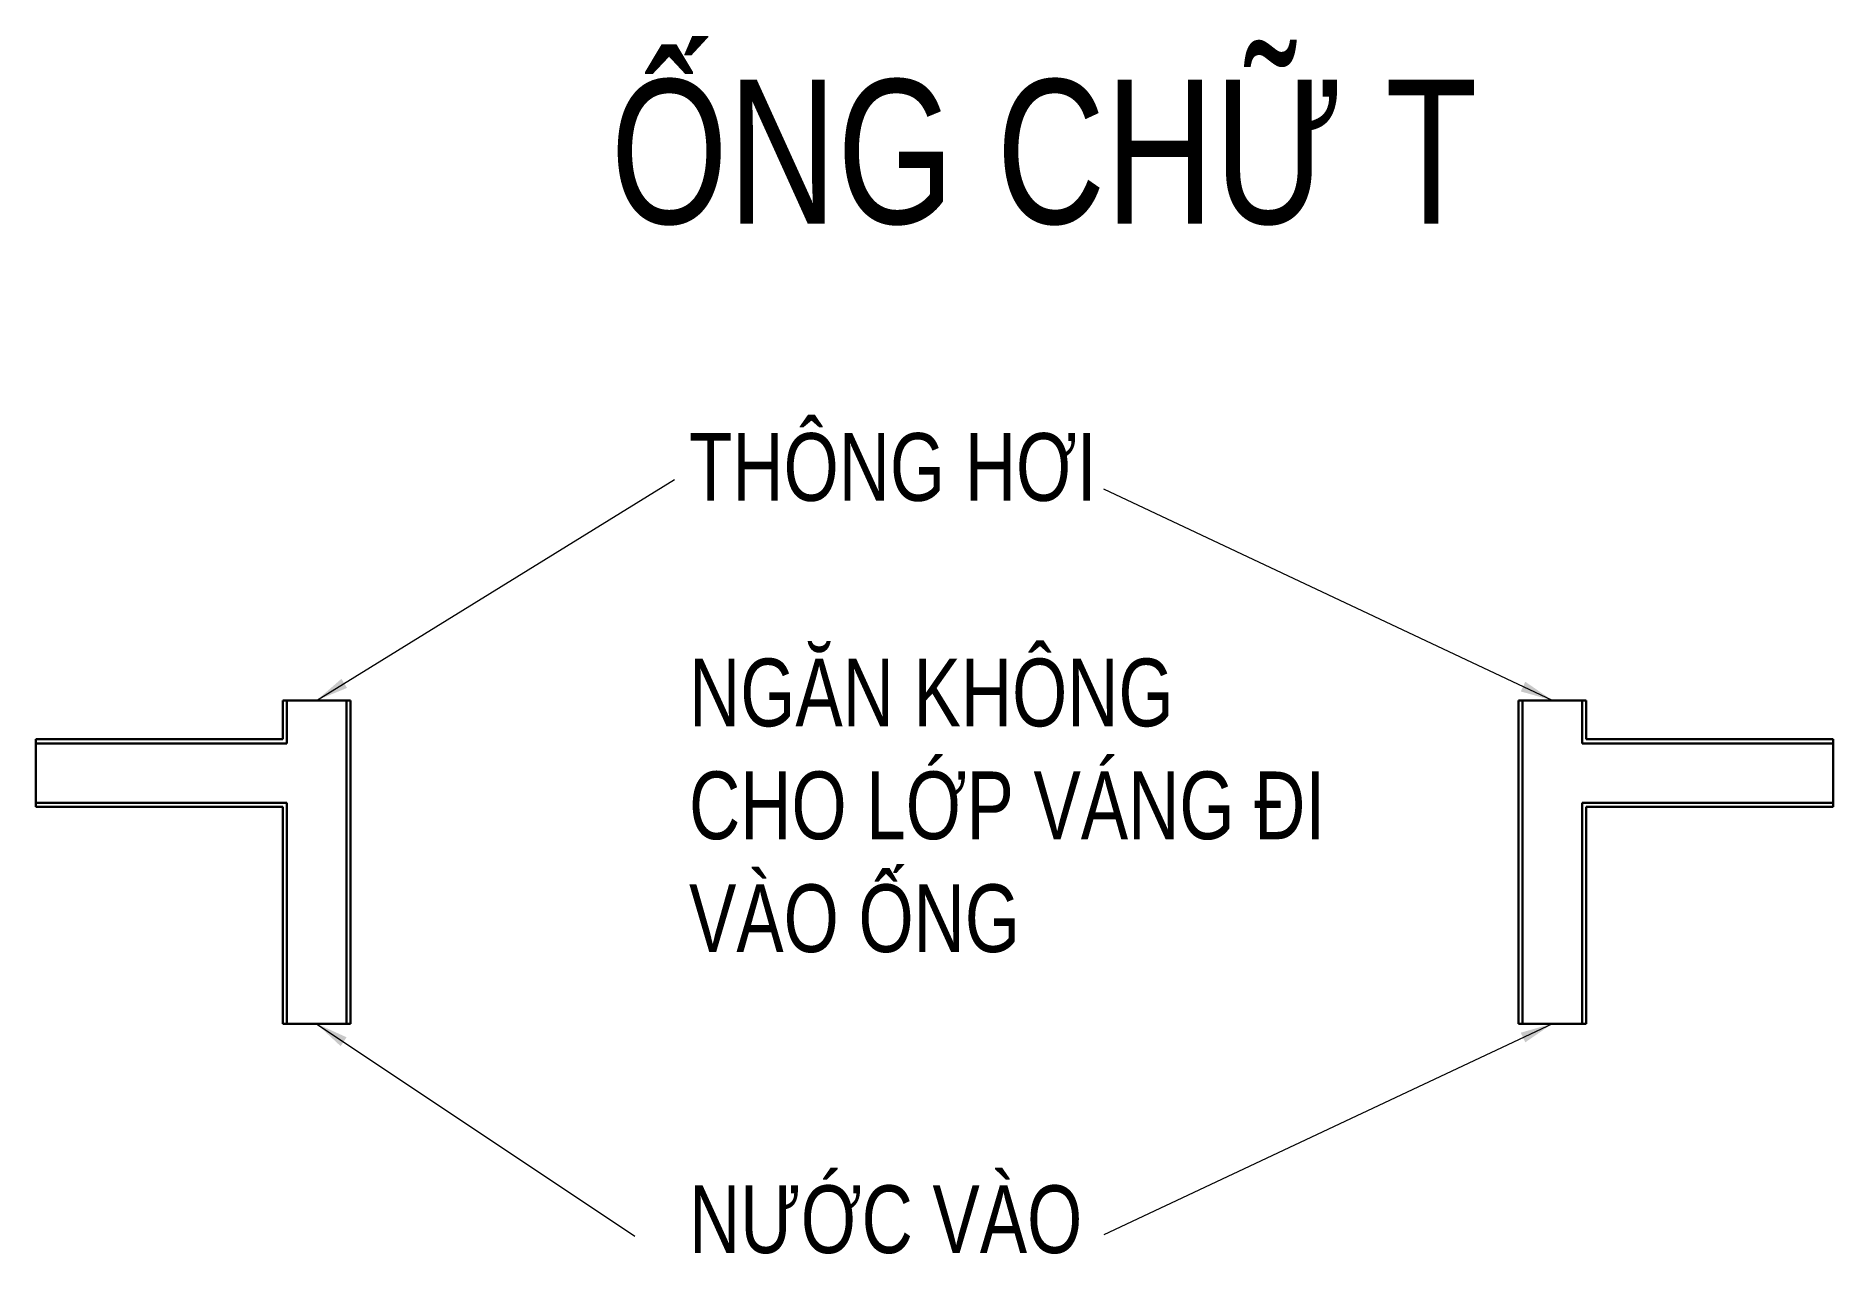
# Model space of a CAD drawing. Header units: millimetres. Extents: x -819040 to 60987, y -269988 to 131461.
# Drawn here: x -147311 to -143991, y -32793 to -30545 of the extents above; entities that cross this region are included whole.
import ezdxf

# ---------------------------------------------------------------- set-up
doc = ezdxf.new("R2010")
doc.units = ezdxf.units.MM
doc.layers.get('0').update_dxf_attribs({"lineweight": 9})
doc.layers.add('BE TU HOAI-CONTINOUS', color=3, linetype='Continuous', lineweight=30)
doc.layers.add('GHI CHU @ 50', color=51, linetype='Continuous', lineweight=9)
doc.styles.add('KICH THUOC', font='arial.ttf', dxfattribs={"width": 0.75})
doc.styles.add('TCVN-2.5', font='arial.ttf', dxfattribs={"width": 0.75, "height": 2.5})
doc.dimstyles.new('TCVN-2.5', dxfattribs={"dimtxt": 2.5, "dimasz": 1.2, "dimexe": 1.2, "dimexo": 0, "dimgap": 0.8, "dimtad": 1, "dimtoh": 1, "dimdec": 0, "dimzin": 0, "dimdsep": 46, "dimtxsty": 'KICH THUOC', "dimblk": 'ARCHTICK', "dimcen": 1.2, "dimdle": 1.2, "dimclrd": 31, "dimclre": 31, "dimclrt": 256, "dimadec": 0, "dimazin": 0, "dimtm": 1e-09, "dimtfac": 1, "dimtdec": 0, "dimtix": 1, "dimtofl": 0, "dimtmove": 0, "dimatfit": 2, "dimfxl": 7, "dimfxlon": 1, "dimtolj": 1, "dimtzin": 0, "dimlwd": -1, "dimlwe": -1, "dimarcsym": 1})

msp = doc.modelspace()

# ---------------------------------------------------------------- texts
at = {"layer": 'GHI CHU @ 50', "attachment_point": 1, "style": 'TCVN-2.5'}
for s, width, gutter_width, insert, char_height in [('ỐNG CHỮ T', 2546.397, 5322.6, (-146249.2, -30625.2), 266.13), ('THÔNG HƠI', 1196.032, 2500, (-146104.2, -31277.9), 125), ('NGĂN KHÔNG CHO LỚP VÁNG ĐI VÀO ỐNG', 1196.032, 2500, (-146104.2, -31694.2), 125), ('NƯỚC VÀO', 1196.032, 2500, (-146104.2, -32666.6), 125)]:
    msp.add_mtext_dynamic_manual_height_columns(s, width=width, gutter_width=gutter_width, heights=[0], dxfattribs=dict(at, insert=insert, char_height=char_height))
at = {"layer": 'GHI CHU @ 50', "insert": (-146164.5, -32697.7), "char_height": 125, "attachment_point": 1, "style": 'KICH THUOC'}
msp.add_mtext('\\A1;', dxfattribs=at)

# ---------------------------------------------------------------- blocks, each defined once
blk = doc.blocks.new('_ArchTick')
at = {"color": 0, "linetype": 'ByBlock', "const_width": 0.15}
blk.add_lwpolyline([(-0.5, -0.5), (0.5, 0.5)], dxfattribs=at)

# ---------------------------------------------------------------- linework, layer by layer
at = {"layer": 'BE TU HOAI-CONTINOUS', "ltscale": 100}
for p, q in [((-146854.7, -31771.4), (-146854.7, -31843.1)), ((-146854.7, -31771.4), (-146729.7, -31771.4)), ((-146847.2, -31771.4), (-146847.2, -31850.6)), ((-146737.2, -31771.4), (-146737.2, -32368.1)), ((-146729.7, -31771.4), (-146729.7, -32368.1)), ((-144572.1, -31771.4), (-144572.1, -32368.1)), ((-144447.1, -31771.4), (-144572.1, -31771.4)), ((-144564.6, -31771.4), (-144564.6, -32368.1)), ((-144454.6, -31771.4), (-144454.6, -31850.6)), ((-144447.1, -31771.4), (-144447.1, -31843.1)), ((-146854.7, -31843.1), (-147310.5, -31843.1)), ((-147310.5, -31843.1), (-147310.5, -31968.1)), ((-146847.2, -31850.6), (-147310.5, -31850.6)), ((-144454.6, -31850.6), (-143991.3, -31850.6)), ((-144447.1, -31843.1), (-143991.3, -31843.1)), ((-143991.3, -31843.1), (-143991.3, -31968.1)), ((-146847.2, -31960.6), (-147310.5, -31960.6)), ((-146847.2, -31960.6), (-146847.2, -32368.1)), ((-144454.6, -31960.6), (-144454.6, -32368.1)), ((-144454.6, -31960.6), (-143991.3, -31960.6)), ((-146854.7, -31968.1), (-147310.5, -31968.1)), ((-146854.7, -31968.1), (-146854.7, -32368.1)), ((-144447.1, -31968.1), (-144447.1, -32368.1)), ((-144447.1, -31968.1), (-143991.3, -31968.1)), ((-146854.7, -32368.1), (-146729.7, -32368.1)), ((-144447.1, -32368.1), (-144572.1, -32368.1))]:
    msp.add_line(p, q, dxfattribs=at)

msp.set_redraw_order([(e.dxf.handle, doc.entitydb.next_handle()) for e in msp.query("TEXT MTEXT ATTDEF DIMENSION ARC_DIMENSION")])  # texts and dimensions are drawn at this point

# ---------------------------------------------------------------- leaders
at = {"layer": 'GHI CHU @ 50'}
for points in [[(-146792.2, -31771.4), (-146131.4, -31363.7)], [(-144509.6, -31771.4), (-145338.2, -31381.7)], [(-146792.2, -32368.1), (-146204.5, -32760.2)], [(-144509.6, -32368.1), (-145338.2, -32757.8)]]:
    msp.add_leader(points, dimstyle='TCVN-2.5', override={"dimscale": 50, "dimgap": 0.8, "dimtad": 0}, dxfattribs=at)

doc.saveas('drawing.dxf')
